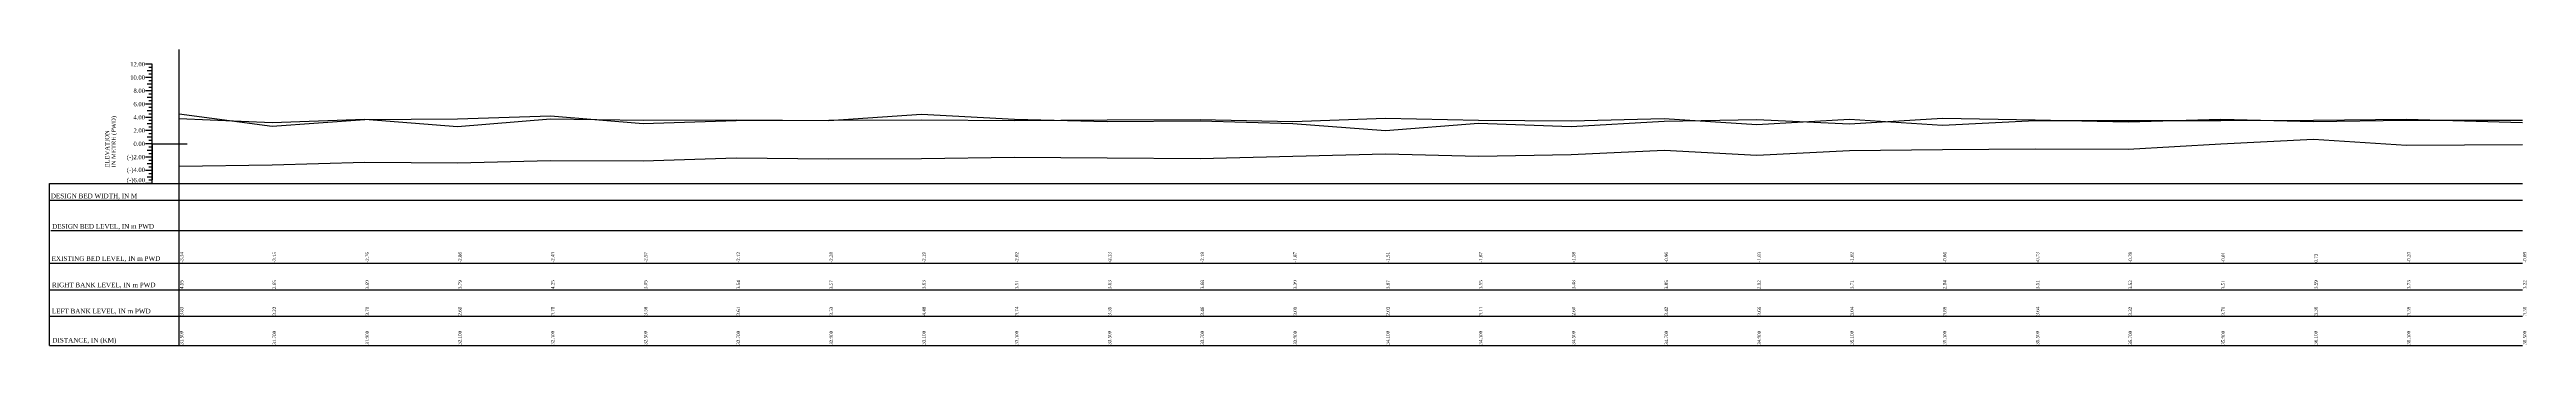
# Model space of a CAD drawing. Header units: metres. Extents: x -148477 to 168932, y -55673 to -2736.
# Drawn here: x -15349.4 to -14975.8, y -8383.8 to -8339.2 of the extents above; entities that cross this region are included whole.
import ezdxf
from ezdxf.enums import TextEntityAlignment as Align

# ---------------------------------------------------------------- set-up
doc = ezdxf.new("R2010")
doc.units = ezdxf.units.M
doc.styles.add('liza', font='times.ttf', dxfattribs={"height": 2})
doc.styles.get("Standard").update_dxf_attribs({"font": 'times.ttf'})

msp = doc.modelspace()

# ---------------------------------------------------------------- linework, layer by layer
at = {"linetype": 'Continuous', "lineweight": -3, "ltscale": 0.5}
for p, q in [((-15329.8752, -8383.8221), (-15329.8752, -8339.1999)), ((-15333.9438, -8353.4221), (-15328.6639, -8353.4221))]:
    msp.add_line(p, q, dxfattribs=at)
at = {"color": 0, "lineweight": 30}
for p, q in [((-15333.9438, -8341.4221), (-15334.9438, -8341.4221)), ((-15333.9438, -8343.4221), (-15334.9438, -8343.4221)), ((-15333.9438, -8343.4221), (-15334.9438, -8343.4221)), ((-15333.9438, -8343.4221), (-15334.9438, -8343.4221)), ((-15333.9438, -8342.4221), (-15334.6938, -8342.4221)), ((-15333.9438, -8341.9221), (-15334.4438, -8341.9221)), ((-15333.9438, -8342.9221), (-15334.4438, -8342.9221)), ((-15333.9438, -8343.9221), (-15334.4438, -8343.9221)), ((-15333.9438, -8359.4221), (-15333.9438, -8341.4221)), ((-15333.9438, -8345.4221), (-15334.9438, -8345.4221)), ((-15333.9438, -8345.4221), (-15334.9438, -8345.4221)), ((-15333.9438, -8347.4221), (-15334.9438, -8347.4221)), ((-15333.9438, -8344.4221), (-15334.6938, -8344.4221)), ((-15333.9438, -8346.4221), (-15334.6938, -8346.4221)), ((-15333.9438, -8346.4221), (-15334.6938, -8346.4221)), ((-15333.9438, -8344.9221), (-15334.4438, -8344.9221)), ((-15333.9438, -8345.9221), (-15334.4438, -8345.9221)), ((-15333.9438, -8345.9221), (-15334.4438, -8345.9221)), ((-15333.9438, -8346.9221), (-15334.4438, -8346.9221)), ((-15333.9438, -8347.9221), (-15334.4438, -8347.9221)), ((-15333.9438, -8349.4221), (-15334.9438, -8349.4221)), ((-15333.9438, -8351.4221), (-15334.9438, -8351.4221)), ((-15333.9438, -8348.4221), (-15334.6938, -8348.4221)), ((-15333.9438, -8350.4221), (-15334.6938, -8350.4221)), ((-15333.9438, -8348.9221), (-15334.4438, -8348.9221)), ((-15333.9438, -8349.9221), (-15334.4438, -8349.9221)), ((-15333.9438, -8350.9221), (-15334.4438, -8350.9221)), ((-15333.9438, -8353.4221), (-15334.9438, -8353.4221)), ((-15333.9438, -8355.4221), (-15334.9438, -8355.4221)), ((-15333.9438, -8352.4221), (-15334.6938, -8352.4221)), ((-15333.9438, -8354.4221), (-15334.6938, -8354.4221)), ((-15333.9438, -8351.9221), (-15334.4438, -8351.9221)), ((-15333.9438, -8352.9221), (-15334.4438, -8352.9221)), ((-15333.9438, -8353.9221), (-15334.4438, -8353.9221)), ((-15333.9438, -8354.9221), (-15334.4438, -8354.9221)), ((-15333.9438, -8357.4221), (-15334.9438, -8357.4221)), ((-15333.9438, -8356.4221), (-15334.6938, -8356.4221)), ((-15333.9438, -8358.4221), (-15334.6938, -8358.4221)), ((-15333.9438, -8355.9221), (-15334.4438, -8355.9221)), ((-15333.9438, -8356.9221), (-15334.4438, -8356.9221)), ((-15333.9438, -8357.9221), (-15334.4438, -8357.9221)), ((-15333.9438, -8358.9221), (-15334.4438, -8358.9221)), ((-15349.4438, -8359.4221), (-14976.3752, -8359.4221)), ((-15349.4438, -8361.9167), (-14976.3752, -8361.9167)), ((-15333.9438, -8359.4221), (-15334.9438, -8359.4221)), ((-15349.2496, -8366.4692), (-14976.3752, -8366.4692)), ((-15349.4438, -8383.8221), (-14976.3752, -8383.8221))]:
    msp.add_line(p, q, dxfattribs=at)
at = {"lineweight": 30}
for p, q in [((-15333.9438, -8353.4221), (-15333.9438, -8358.8521)), ((-15349.4438, -8383.8221), (-15349.4438, -8359.4221)), ((-15349.4438, -8371.4221), (-14976.3752, -8371.4221)), ((-15349.4438, -8375.4221), (-14976.3752, -8375.4221)), ((-15349.4438, -8379.4221), (-14976.3752, -8379.4221))]:
    msp.add_line(p, q, dxfattribs=at)
at = {"color": 0, "lineweight": 30}
msp.add_lwpolyline([(-15338.9438, -8357.1221, 0, 0, 0), (-15338.9438, -8349.3754, 0.2767, 0, 0), (-15338.9438, -8348.8221, 0, 0, 0)], format="xyseb", dxfattribs=at)
at = {"color": 6, "linetype": 'Continuous', "lineweight": -3, "ltscale": 0.5}
msp.add_lwpolyline([(-15329.8752, -8348.8721), (-15315.8752, -8350.7721), (-15301.8752, -8349.7321), (-15287.8752, -8349.6321), (-15273.8752, -8349.1721), (-15259.8752, -8350.3721), (-15245.8752, -8349.8821), (-15231.8752, -8349.8521), (-15217.8752, -8349.7921), (-15203.8752, -8349.9121), (-15189.8752, -8349.7921), (-15175.8752, -8349.7421), (-15161.8752, -8350.0321), (-15147.8752, -8349.5521), (-15133.8752, -8349.8721), (-15119.8752, -8349.9421), (-15105.8752, -8349.5721), (-15091.8752, -8350.5021), (-15077.8752, -8349.7121), (-15063.8752, -8350.5821), (-15049.8752, -8349.9121), (-15035.8752, -8349.9021), (-15021.8752, -8349.9121), (-15007.8752, -8349.8321), (-14993.8752, -8349.6921), (-14976.3752, -8350.2021)], dxfattribs=at)
at = {"color": 2, "linetype": 'Continuous', "lineweight": -3, "ltscale": 0.5}
msp.add_lwpolyline([(-15329.8752, -8349.5921), (-15315.8752, -8350.2021), (-15301.8752, -8349.7221), (-15287.8752, -8350.8221), (-15273.8752, -8349.6421), (-15259.8752, -8349.8421), (-15245.8752, -8349.8121), (-15231.8752, -8349.8921), (-15217.8752, -8348.9421), (-15203.8752, -8349.6821), (-15189.8752, -8350.0721), (-15175.8752, -8349.9621), (-15161.8752, -8350.3321), (-15147.8752, -8351.3921), (-15133.8752, -8350.3121), (-15119.8752, -8350.8221), (-15105.8752, -8350.0021), (-15091.8752, -8349.7621), (-15077.8752, -8350.3821), (-15063.8752, -8349.5321), (-15049.8752, -8349.7821), (-15035.8752, -8350.1021), (-15021.8752, -8349.7221), (-15007.8752, -8350.0621), (-14993.8752, -8349.8321), (-14976.3752, -8349.8621)], dxfattribs=at)
at = {"color": 3, "linetype": 'Continuous', "lineweight": -3, "ltscale": 0.5}
msp.add_lwpolyline([(-15329.8752, -8356.7621), (-15315.8752, -8356.5721), (-15301.8752, -8356.1821), (-15287.8752, -8356.2821), (-15273.8752, -8355.9121), (-15259.8752, -8355.9921), (-15245.8752, -8355.5421), (-15231.8752, -8355.7021), (-15217.8752, -8355.6121), (-15203.8752, -8355.4421), (-15189.8752, -8355.5521), (-15175.8752, -8355.6121), (-15161.8752, -8355.2921), (-15147.8752, -8354.9321), (-15133.8752, -8355.2921), (-15119.8752, -8355.0021), (-15105.8752, -8354.3821), (-15091.8752, -8355.1121), (-15077.8752, -8354.4421), (-15063.8752, -8354.2821), (-15049.8752, -8354.1521), (-15035.8752, -8354.2021), (-15021.8752, -8353.4291), (-15007.8752, -8352.6921), (-14993.8752, -8353.6221), (-14976.3752, -8353.5101)], dxfattribs=at)

# ---------------------------------------------------------------- texts
at = {"color": 0, "lineweight": 30}
for s, p in [('12.00', (-15335.0438, -8341.7471)), ('10.00', (-15335.0438, -8343.7471)), ('8.00', (-15335.0438, -8345.7471)), ('6.00', (-15335.0438, -8347.7471)), ('4.00', (-15335.0438, -8349.7471)), ('2.00', (-15335.0438, -8351.7471)), ('(-)2.00', (-15335.0438, -8355.7471)), ('0.00', (-15335.0438, -8353.7471)), ('(-)4.00', (-15335.0438, -8357.6721)), ('(-)6.00', (-15335.0438, -8359.2064))]:
    msp.add_text(s, height=0.65, dxfattribs=at).set_placement(p, align=Align.RIGHT)
for s, p in [('ELEVATION', (-15340.4438, -8356.9921)), ('IN METRE (PWD)', (-15339.4438, -8356.9921))]:
    msp.add_text(s, height=0.65, rotation=90, dxfattribs=at).set_placement(p)
at = {"color": 0, "lineweight": 30, "char_height": 0.7, "attachment_point": 1}
for s, insert in [('DESIGN BED WIDTH, IN M', (-15349.246, -8360.928)), ('DESIGN BED LEVEL, IN m PWD', (-15349.0553, -8365.5164)), ('EXISTING BED LEVEL, IN m PWD', (-15349.126, -8370.3649)), ('RIGHT BANK LEVEL, IN m PWD', (-15349.0712, -8374.3399)), ('LEFT BANK LEVEL, IN m PWD', (-15349.094, -8378.2896)), ('DISTANCE, IN (KM)', (-15349.0157, -8382.6827))]:
    msp.add_mtext(s, dxfattribs=dict(at, insert=insert))
at = {"linetype": 'Continuous', "lineweight": -3, "ltscale": 0.5, "char_height": 0.5, "width": 2.15, "attachment_point": 1, "rotation": 90, "style": 'liza'}
for s, insert in [('-3.34', (-15329.7752, -8371.3221)), ('-3.15', (-15315.7752, -8371.3221)), ('-2.76', (-15301.7752, -8371.3221)), ('-2.86', (-15287.7752, -8371.3221)), ('-2.49', (-15273.7752, -8371.3221)), ('-2.57', (-15259.7752, -8371.3221)), ('-2.12', (-15245.7752, -8371.3221)), ('-2.28', (-15231.7752, -8371.3221)), ('-2.19', (-15217.7752, -8371.3221)), ('-2.02', (-15203.7752, -8371.3221)), ('-2.13', (-15189.7752, -8371.3221)), ('-2.19', (-15175.7752, -8371.3221)), ('-1.87', (-15161.7752, -8371.3221)), ('-1.51', (-15147.7752, -8371.3221)), ('-1.87', (-15133.7752, -8371.3221)), ('-1.58', (-15119.7752, -8371.3221)), ('-0.96', (-15105.7752, -8371.3221)), ('-1.69', (-15091.7752, -8371.3221)), ('-1.02', (-15077.7752, -8371.3221)), ('-0.86', (-15063.7752, -8371.3221)), ('-0.73', (-15049.7752, -8371.3221)), ('-0.78', (-15035.7752, -8371.3221)), ('-0.01', (-15021.7752, -8371.3221)), ('0.73', (-15007.7752, -8371.3221)), ('-0.20', (-14993.7752, -8371.3221)), ('-0.09', (-14976.2752, -8371.3221)), ('4.55', (-15329.7752, -8375.3221)), ('2.65', (-15315.7752, -8375.3221)), ('3.69', (-15301.7752, -8375.3221)), ('3.79', (-15287.7752, -8375.3221)), ('4.25', (-15273.7752, -8375.3221)), ('3.05', (-15259.7752, -8375.3221)), ('3.54', (-15245.7752, -8375.3221)), ('3.57', (-15231.7752, -8375.3221)), ('3.63', (-15217.7752, -8375.3221)), ('3.51', (-15203.7752, -8375.3221)), ('3.63', (-15189.7752, -8375.3221)), ('3.68', (-15175.7752, -8375.3221)), ('3.39', (-15161.7752, -8375.3221)), ('3.87', (-15147.7752, -8375.3221)), ('3.55', (-15133.7752, -8375.3221)), ('3.48', (-15119.7752, -8375.3221)), ('3.85', (-15105.7752, -8375.3221)), ('2.92', (-15091.7752, -8375.3221)), ('3.71', (-15077.7752, -8375.3221)), ('2.84', (-15063.7752, -8375.3221)), ('3.51', (-15049.7752, -8375.3221)), ('3.52', (-15035.7752, -8375.3221)), ('3.51', (-15021.7752, -8375.3221)), ('3.59', (-15007.7752, -8375.3221)), ('3.73', (-14993.7752, -8375.3221)), ('3.22', (-14976.2752, -8375.3221)), ('3.83', (-15329.7752, -8379.3221)), ('3.22', (-15315.7752, -8379.3221)), ('3.70', (-15301.7752, -8379.3221)), ('2.60', (-15287.7752, -8379.3221)), ('3.78', (-15273.7752, -8379.3221)), ('3.58', (-15259.7752, -8379.3221)), ('3.61', (-15245.7752, -8379.3221)), ('3.53', (-15231.7752, -8379.3221)), ('4.48', (-15217.7752, -8379.3221)), ('3.74', (-15203.7752, -8379.3221)), ('3.35', (-15189.7752, -8379.3221)), ('3.46', (-15175.7752, -8379.3221)), ('3.09', (-15161.7752, -8379.3221)), ('2.03', (-15147.7752, -8379.3221)), ('3.11', (-15133.7752, -8379.3221)), ('2.60', (-15119.7752, -8379.3221)), ('3.42', (-15105.7752, -8379.3221)), ('3.66', (-15091.7752, -8379.3221)), ('3.04', (-15077.7752, -8379.3221)), ('3.89', (-15063.7752, -8379.3221)), ('3.64', (-15049.7752, -8379.3221)), ('3.32', (-15035.7752, -8379.3221)), ('3.70', (-15021.7752, -8379.3221)), ('3.36', (-15007.7752, -8379.3221)), ('3.59', (-14993.7752, -8379.3221)), ('3.56', (-14976.2752, -8379.3221)), ('31.500', (-15329.7752, -8383.7221)), ('31.700', (-15315.7752, -8383.7221)), ('31.900', (-15301.7752, -8383.7221)), ('32.100', (-15287.7752, -8383.7221)), ('32.300', (-15273.7752, -8383.7221)), ('32.500', (-15259.7752, -8383.7221)), ('32.700', (-15245.7752, -8383.7221)), ('32.900', (-15231.7752, -8383.7221)), ('33.100', (-15217.7752, -8383.7221)), ('33.300', (-15203.7752, -8383.7221)), ('33.500', (-15189.7752, -8383.7221)), ('33.700', (-15175.7752, -8383.7221)), ('33.900', (-15161.7752, -8383.7221)), ('34.100', (-15147.7752, -8383.7221)), ('34.300', (-15133.7752, -8383.7221)), ('34.500', (-15119.7752, -8383.7221)), ('34.700', (-15105.7752, -8383.7221)), ('34.900', (-15091.7752, -8383.7221)), ('35.100', (-15077.7752, -8383.7221)), ('35.300', (-15063.7752, -8383.7221)), ('35.500', (-15049.7752, -8383.7221)), ('35.700', (-15035.7752, -8383.7221)), ('35.900', (-15021.7752, -8383.7221)), ('36.100', (-15007.7752, -8383.7221)), ('36.300', (-14993.7752, -8383.7221)), ('36.500', (-14976.2752, -8383.7221))]:
    msp.add_mtext(s, dxfattribs=dict(at, insert=insert))

doc.saveas('drawing.dxf')
